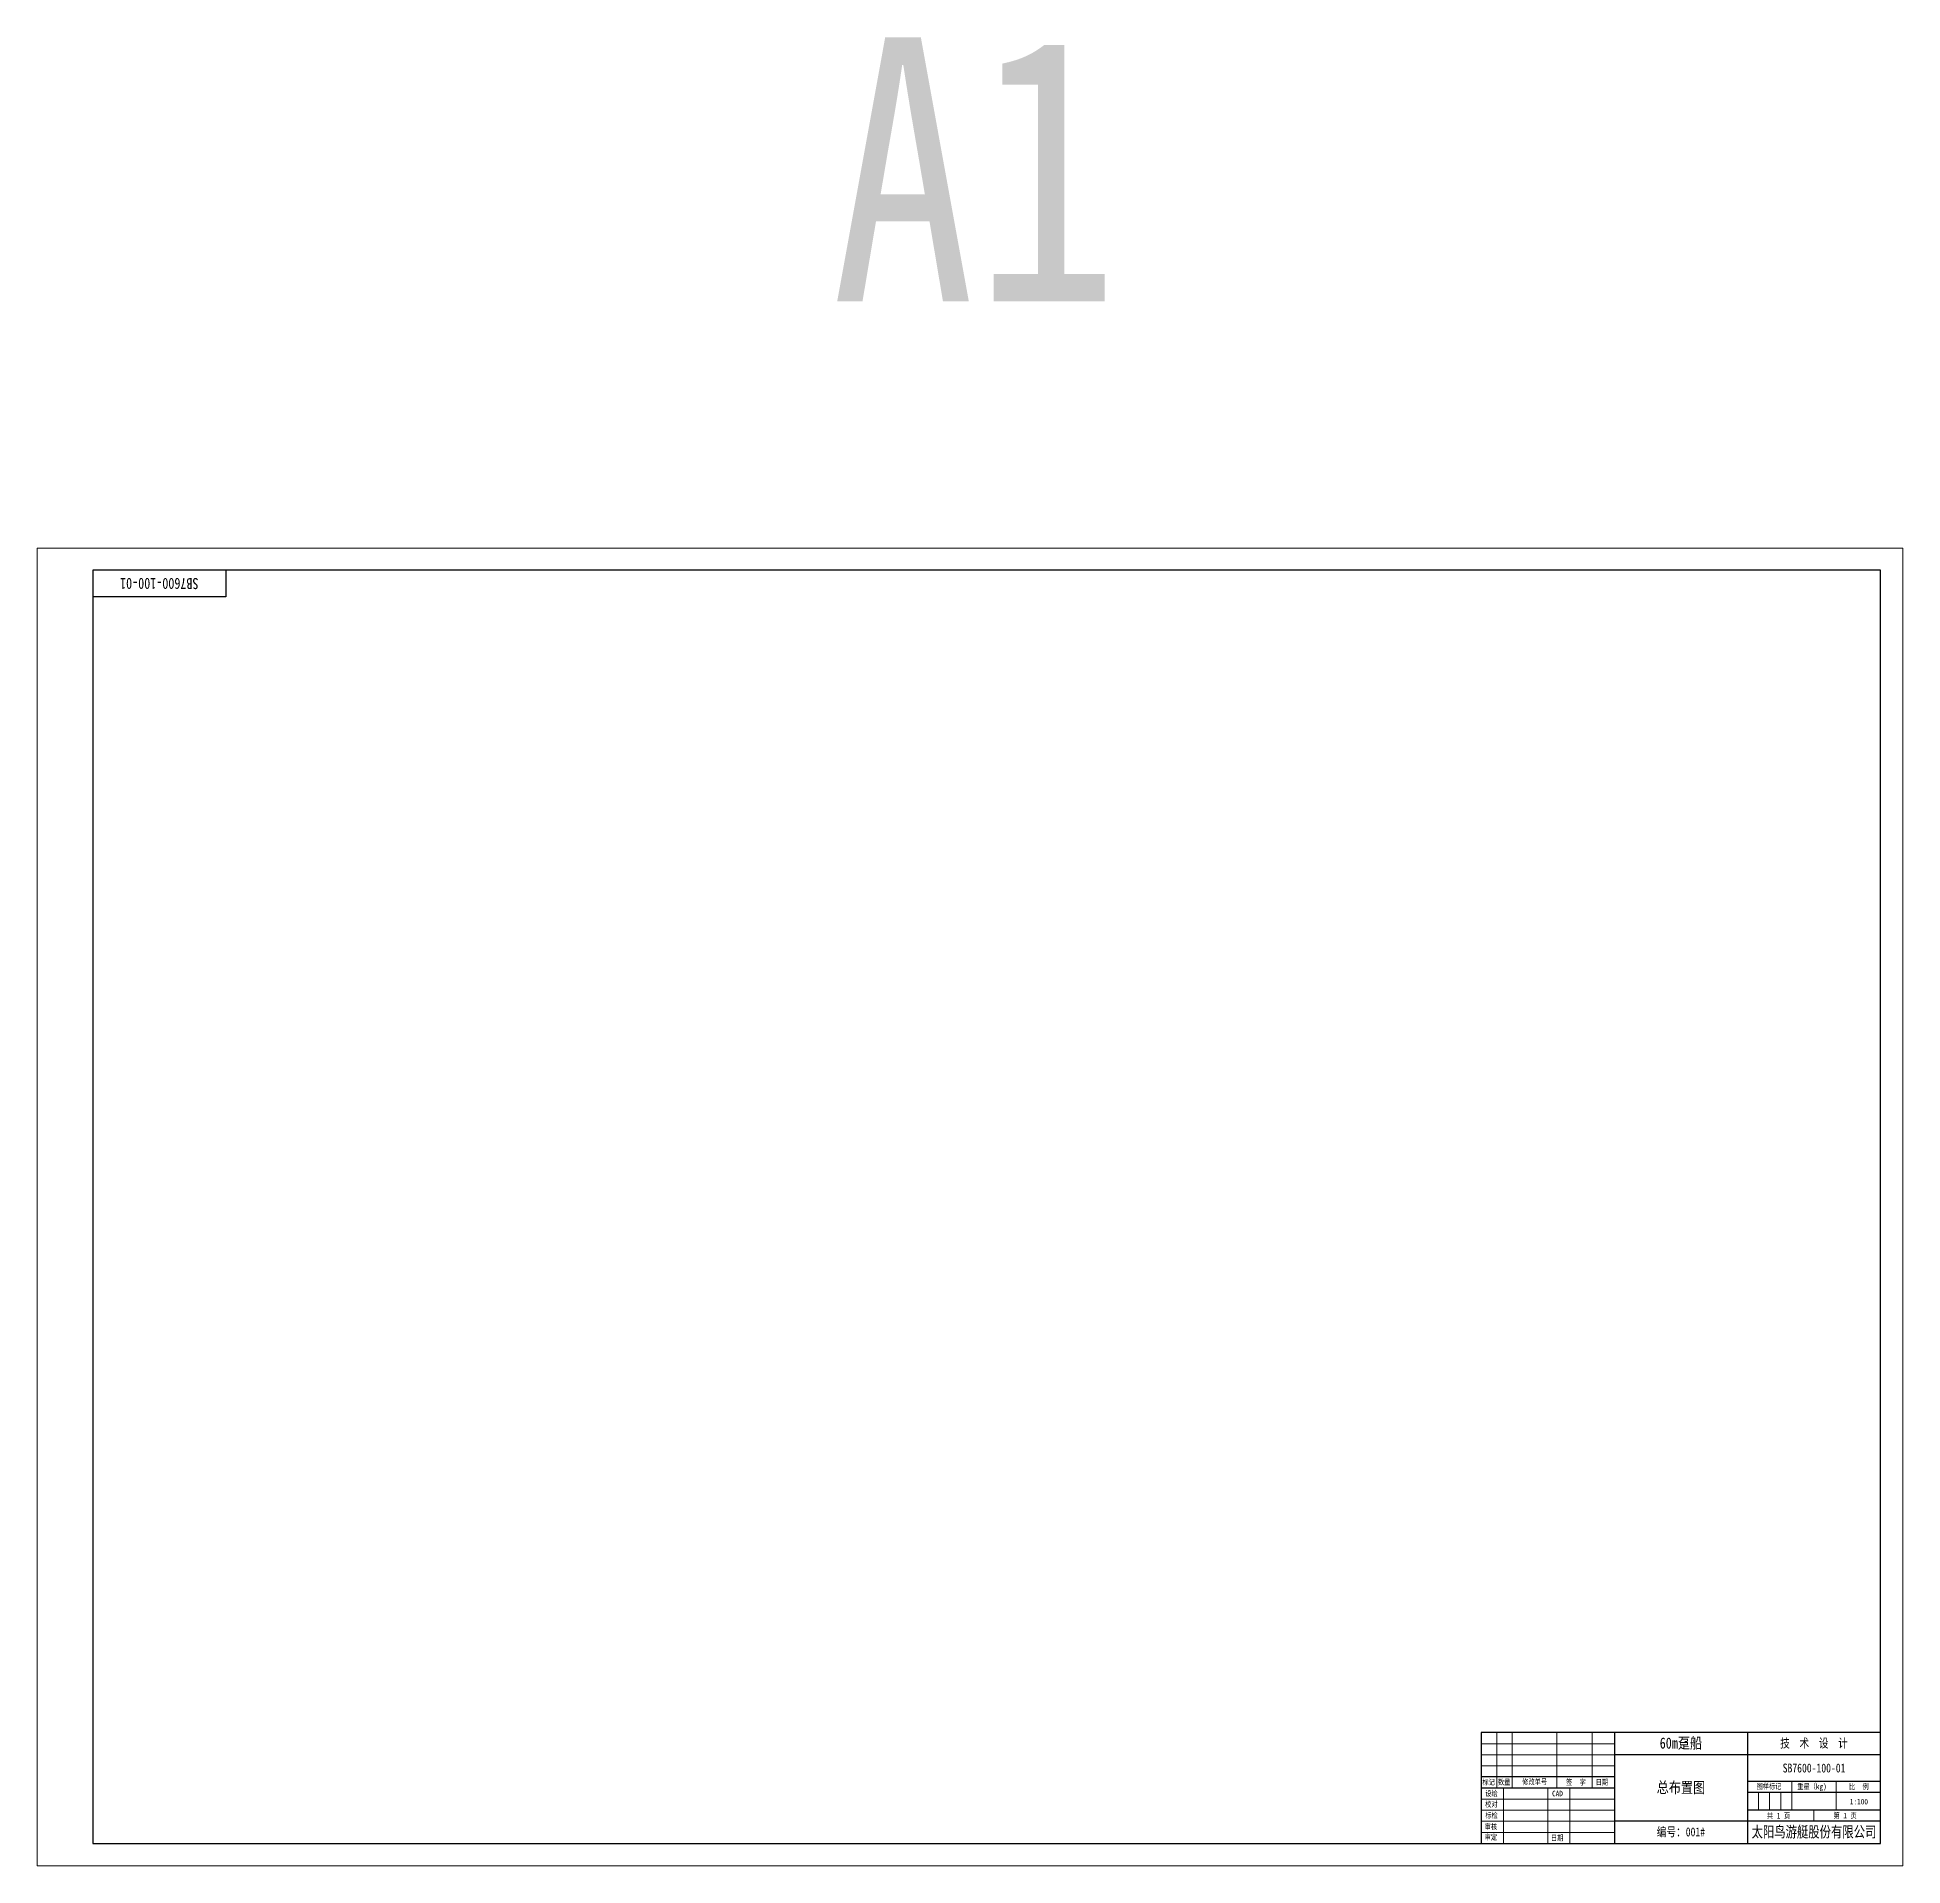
# Model space of a CAD drawing. Header units: millimetres. Extents: x -4702 to 3318, y -104 to 3616.
# Drawn here: x -2949 to -2108, y 2574 to 3398 of the extents above; entities that cross this region are included whole.
import ezdxf
from ezdxf.enums import TextEntityAlignment as Align

# ---------------------------------------------------------------- set-up
doc = ezdxf.new("R2010")
doc.units = ezdxf.units.MM
doc.layers.add('TEXT', color=1, linetype='Continuous', lineweight=9)
doc.layers.add('图框', color=7, linetype='Continuous', lineweight=9)
doc.styles.add('FS', font='SIMFANG.TTF', dxfattribs={"width": 0.8})

msp = doc.modelspace()

# ---------------------------------------------------------------- linework, layer by layer
at = {"layer": '图框', "lineweight": 30}
for p, q in [((-2864.066, 3157.541), (-2864.066, 3145.541)), ((-2864.066, 3145.541), (-2924.066, 3145.541)), ((-2298.066, 2633.541), (-2298.066, 2583.541)), ((-2118.066, 2633.541), (-2298.066, 2633.541)), ((-2238.066, 2633.541), (-2238.066, 2583.541)), ((-2178.066, 2633.541), (-2178.066, 2583.541)), ((-2118.066, 2623.541), (-2238.066, 2623.541)), ((-2238.066, 2613.541), (-2298.066, 2613.541)), ((-2238.066, 2608.541), (-2298.066, 2608.541)), ((-2118.066, 2611.541), (-2178.066, 2611.541)), ((-2118.066, 2606.541), (-2178.066, 2606.541)), ((-2118.066, 2593.541), (-2238.066, 2593.541)), ((-2118.066, 2598.541), (-2178.066, 2598.541))]:
    msp.add_line(p, q, dxfattribs=at)
at = {"layer": '图框', "color": 7, "lineweight": 15}
for p, q in [((-2291.066, 2633.541), (-2291.066, 2608.541)), ((-2284.066, 2633.541), (-2284.066, 2608.541)), ((-2264.066, 2633.541), (-2264.066, 2608.541)), ((-2248.066, 2633.541), (-2248.066, 2608.541)), ((-2238.066, 2628.541), (-2298.066, 2628.541)), ((-2238.066, 2623.541), (-2298.066, 2623.541)), ((-2238.066, 2618.541), (-2298.066, 2618.541)), ((-2288.066, 2608.541), (-2288.066, 2583.541)), ((-2268.066, 2608.541), (-2268.066, 2583.541)), ((-2258.066, 2608.541), (-2258.066, 2583.541)), ((-2158.066, 2611.541), (-2158.066, 2598.541)), ((-2138.066, 2611.541), (-2138.066, 2598.541)), ((-2238.066, 2603.541), (-2298.066, 2603.541)), ((-2173.066, 2606.541), (-2173.066, 2598.541)), ((-2168.066, 2606.541), (-2168.066, 2598.541)), ((-2163.066, 2606.541), (-2163.066, 2598.541)), ((-2238.066, 2598.541), (-2298.066, 2598.541)), ((-2238.066, 2593.541), (-2298.066, 2593.541)), ((-2148.066, 2593.541), (-2148.066, 2598.541)), ((-2238.066, 2588.541), (-2298.066, 2588.541))]:
    msp.add_line(p, q, dxfattribs=at)
at = {"layer": '图框', "color": 6, "ltscale": 5}
msp.add_lwpolyline([(-2108.066, 2573.541), (-2108.066, 3167.541), (-2949.066, 3167.541), (-2949.066, 2573.541)], close=True, dxfattribs=at)
at = {"layer": '图框', "lineweight": 30}
msp.add_lwpolyline([(-2118.066, 2583.541), (-2118.066, 3157.541), (-2924.066, 3157.541), (-2924.066, 2583.541)], close=True, dxfattribs=at)

# ---------------------------------------------------------------- texts
at = {"layer": 'TEXT', "color": 7, "lineweight": 15, "style": 'FS', "width": 0.8}
for s, p in [('标记', (-2297.541, 2609.982)), ('设绘', (-2296.273, 2604.853)), ('数量', (-2290.541, 2609.982)), (' 修改单号', (-2281.233, 2610.118)), ('CAD', (-2266.149, 2604.835)), ('签  字', (-2259.84, 2609.941)), ('日期', (-2246.463, 2609.941)), ('校对', (-2296.31, 2599.99)), ('审核', (-2296.527, 2589.874)), ('标检', (-2296.23, 2595.001)), ('审定', (-2296.504, 2585.16)), ('日期', (-2266.665, 2584.848))]:
    msp.add_text(s, height=2.5, dxfattribs=at).set_placement(p)
for s, p in [('图样标记', (-2168.37, 2608.073)), ('重量（kg)', (-2148.972, 2608.002)), ('比  例', (-2127.84, 2607.921)), ('1:100', (-2127.797, 2601.168)), ('共 1 页', (-2164.043, 2594.796)), ('第 1 页', (-2134.012, 2594.886))]:
    msp.add_text(s, height=2.5, dxfattribs=at).set_placement(p, align=Align.CENTER)
at = {"layer": 'TEXT', "color": 7, "lineweight": 15, "insert": (-2894.066, 3151.541), "char_height": 5, "width": 60, "attachment_point": 5, "rotation": 180, "style": 'FS'}
msp.add_mtext('SB7600-100-01', dxfattribs=at)
at = {"layer": 'TEXT', "color": 7, "lineweight": 15, "insert": (-2208.066, 2628.541), "char_height": 5, "width": 60, "attachment_point": 5, "line_spacing_factor": 0.72, "style": 'FS'}
msp.add_mtext('60m趸船', dxfattribs=at)
at = {"layer": 'TEXT', "color": 7, "lineweight": 15, "attachment_point": 5, "style": 'FS'}
for s, insert, char_height, width in [('技  术  设  计', (-2148.066, 2628.541), 4, 60), ('SB7600-100-01', (-2148.028, 2617.541), 4, 59.92321), ('总布置图', (-2208.066, 2608.541), 5, 60), ('编号：001#', (-2208.066, 2588.541), 4, 60), ('{\\fSTXinwei|b0|i0|c134|p2;\\W0.75;太阳鸟游艇股份有限公司}', (-2148.066, 2588.541), 5, 60)]:
    msp.add_mtext(s, dxfattribs=dict(at, insert=insert, char_height=char_height, width=width))
at = {"layer": '图框', "color": 6, "ltscale": 5, "style": 'FS', "width": 0.8}
msp.add_text('A1', height=119.0379, dxfattribs=at).set_placement((-2591.156, 3278.737))

doc.saveas('drawing.dxf')
